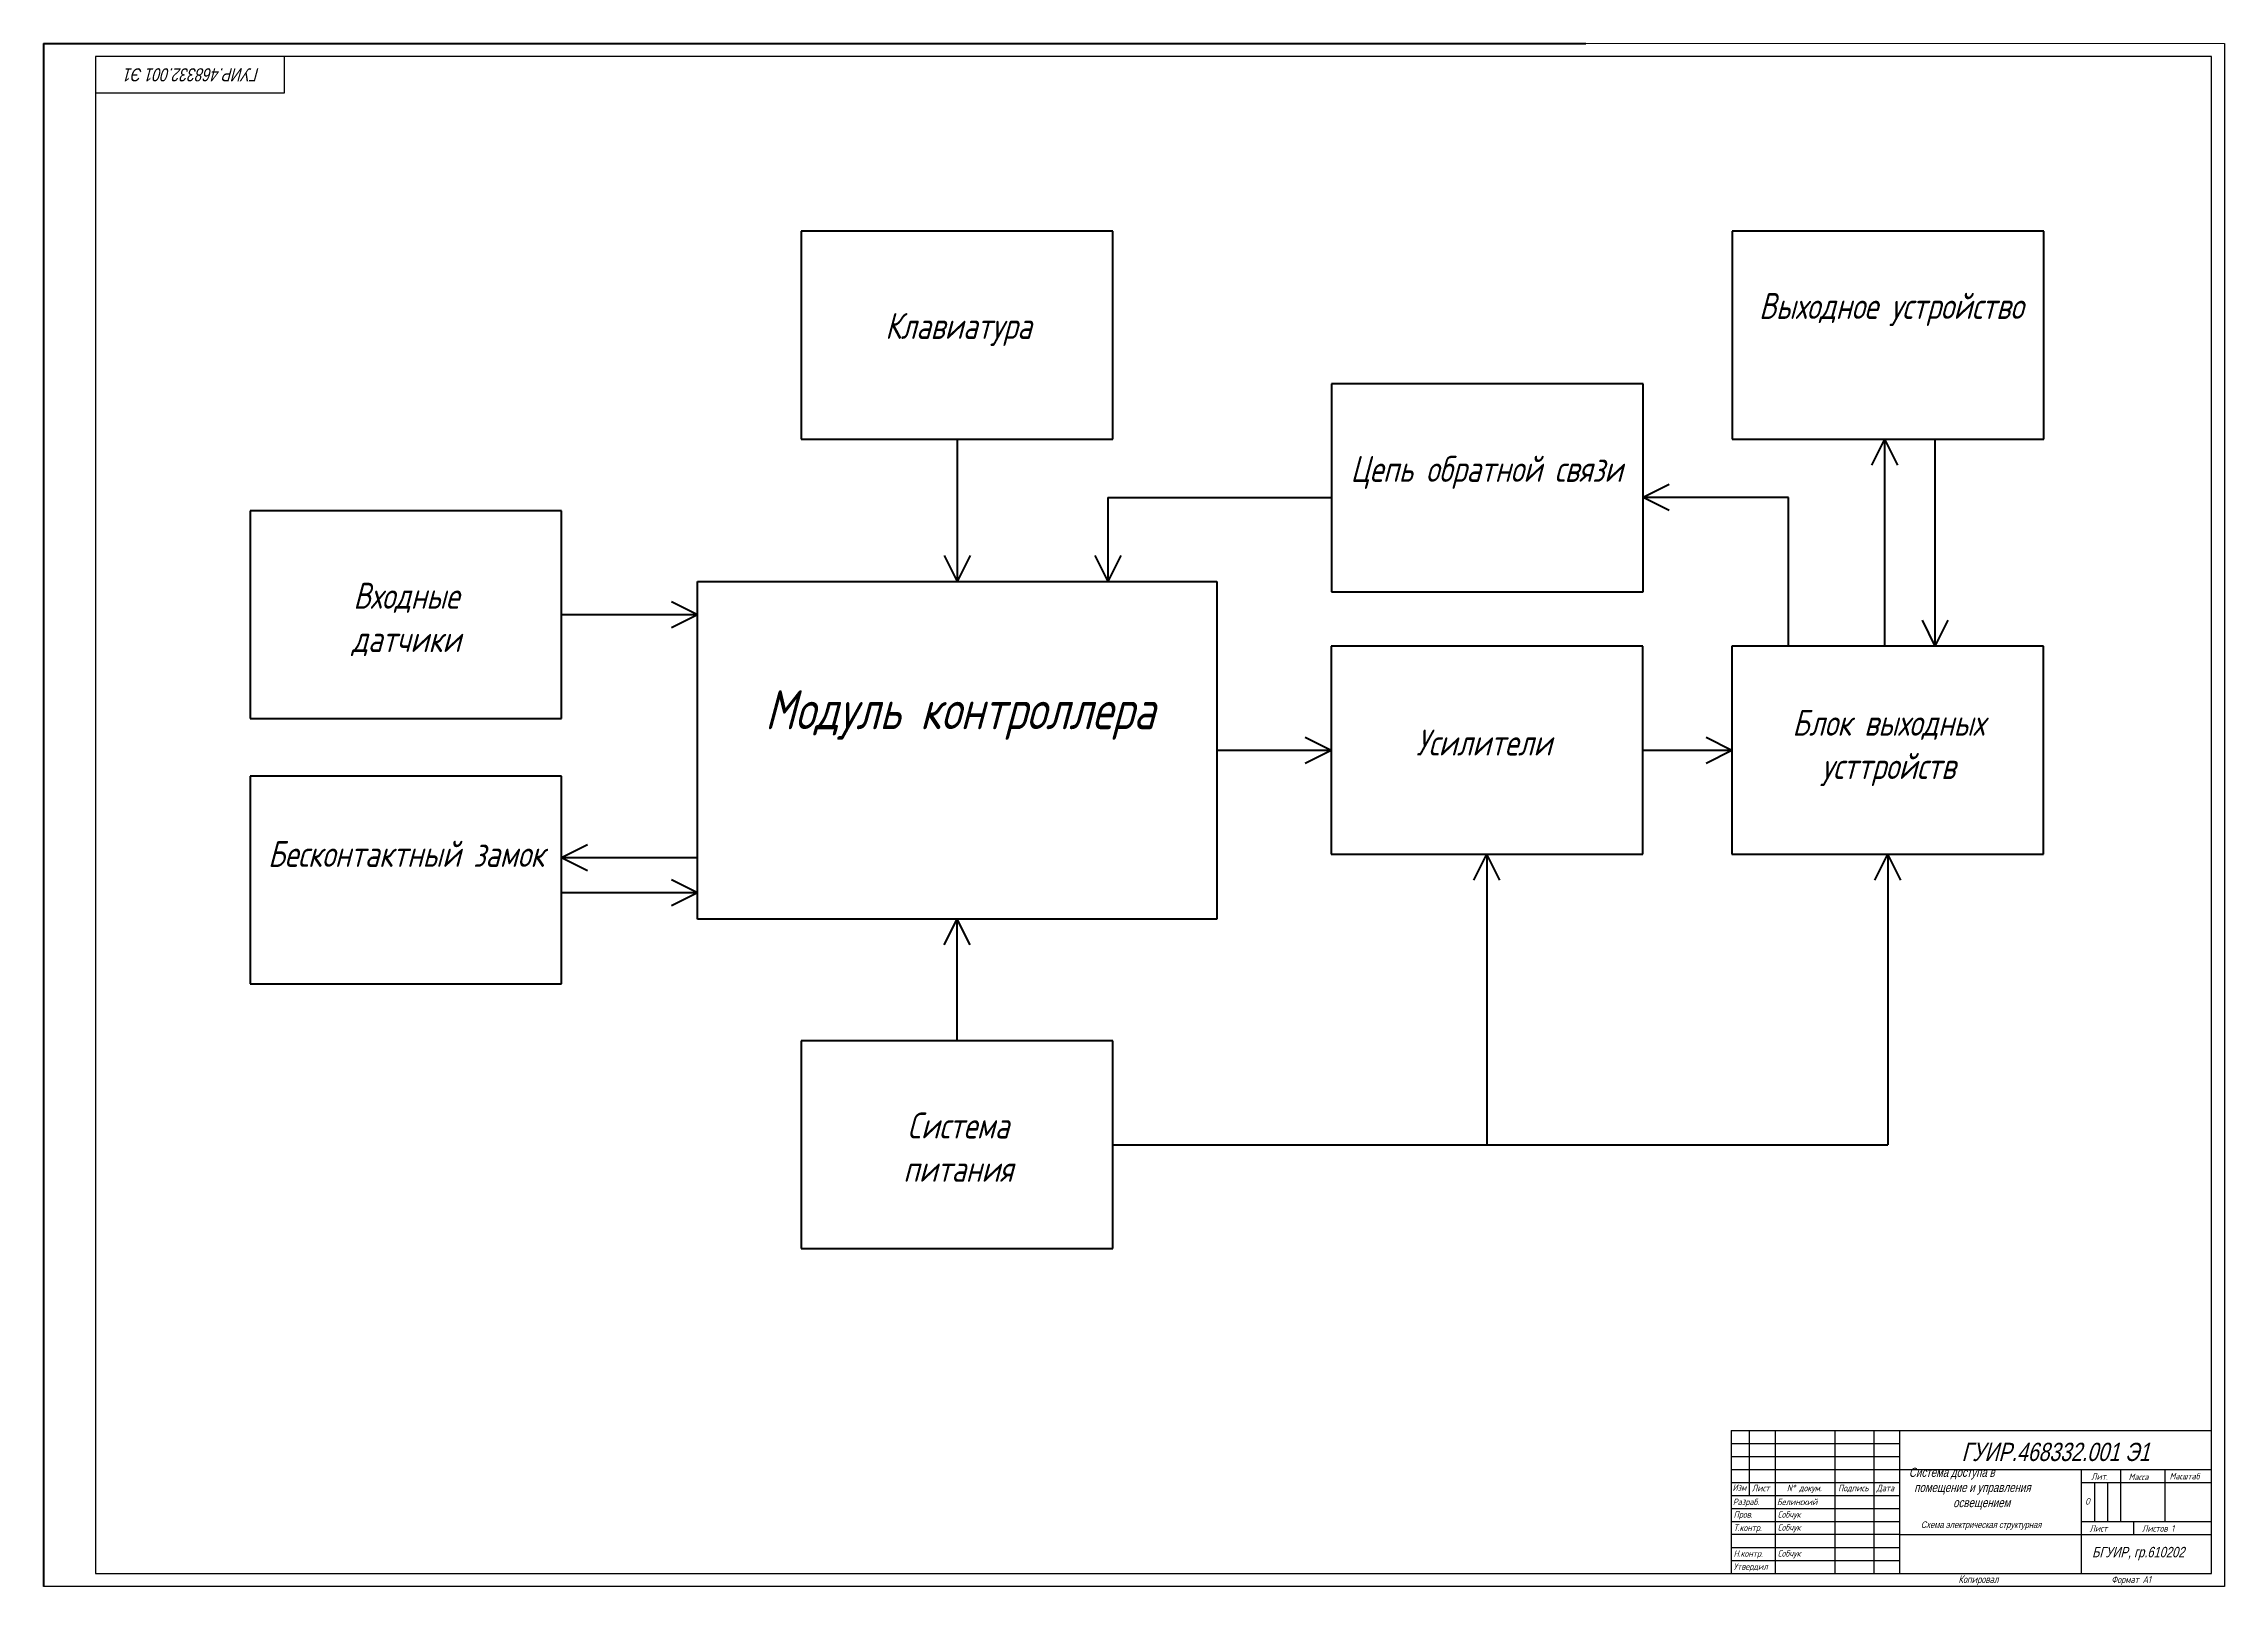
# Model space of a CAD drawing. Header units: millimetres. Extents: x 4478846 to 4492776, y 3796523 to 3799112.
# Drawn here: x 4479511 to 4480351, y 3797667 to 3798261 of the extents above; entities that cross this region are included whole.
import ezdxf

# ---------------------------------------------------------------- set-up
doc = ezdxf.new("R2010")
doc.units = ezdxf.units.MM
doc.layers.get('0').update_dxf_attribs({"lineweight": 25})
doc.layers.add('RAHMEN025', color=7, linetype='Continuous')
doc.layers.add('Текст', color=4, linetype='Continuous')
for name, color, linetype, lineweight in [('TXT', 220, 'Continuous', 20), ('Основная', 7, 'Continuous', 40), ('Рамка', 7, 'Continuous', 60)]:
    doc.layers.add(name, color=color, linetype=linetype, lineweight=lineweight)
doc.styles.add('ESKD', font='standarteskd.shx', dxfattribs={"width": 0.8, "oblique": 15})
doc.styles.add('стиль рамки', font='romans.shx', dxfattribs={"width": 0.75, "oblique": 15, "height": 3.5})
doc.styles.add('стиль1', font='romans.shx', dxfattribs={"width": 0.75, "oblique": 15, "height": 3.5})

msp = doc.modelspace()

# ---------------------------------------------------------------- texts
at = {"insert": (4479568.43596, 3798248.78504), "char_height": 5, "width": 120, "attachment_point": 5, "rotation": 180, "style": 'ESKD'}
msp.add_mtext('ГУИР.468332.001 Э1', dxfattribs=at)
at = {"style": 'ESKD'}
for s, insert, char_height, width, attachment_point in [('ГУИР.468332.001 Э1', (4480286.15343, 3797718.48131), 7, 120, 5), ('\\pxt1;  {\\H0.7x;Система доступа в \\P^Iпомещение и управления\\P^I^Iосвещением}', (4480226.65762, 3797712.42183), 5, 105.9279495, 1), ('\\pxt1; Схема электрическая структурная ', (4480233.42338, 3797691.75631), 2.5, 112.7300445, 1), ('БГУИР, гр.610202 ', (4480300.20253, 3797681.94312), 4, 105.9279495, 1)]:
    msp.add_mtext(s, dxfattribs=dict(at, insert=insert, char_height=char_height, width=width, attachment_point=attachment_point))
at = {"layer": 'Основная', "attachment_point": 1, "style": 'стиль рамки'}
for s, width, insert, char_height in [('\\pxqc;Выходное устройство', 120, (4480162.7703, 3798164.7499), 10), ('\\pxqc;Клавиатура', 120, (4479803.48255, 3798157.07256), 10), ('\\pxqc;Цепь обратной связи', 120, (4480006.94371, 3798102.02351), 10), ('\\pxqc;Входные \\Pдатчики', 120, (4479590.80352, 3798053.16579), 10), ('\\pxqc;Модуль контроллера ', 141.6896695, (4479793.23925, 3798011.78536), 15), ('\\pxqc;Блок выходных усттройств', 120, (4480161.70753, 3798004.26903), 10), ('\\pxqc;Усилители', 120, (4480005.93253, 3797996.64912), 10), ('\\pxqc;Бесконтактный замок', 120, (4479590.80352, 3797953.77332), 10), ('\\pxqc;Система \\Pпитания', 120, (4479803.40268, 3797849.19609), 10)]:
    msp.add_mtext_dynamic_manual_height_columns(s, width=width, gutter_width=12.5, heights=[0], dxfattribs=dict(at, insert=insert, char_height=char_height))
at = {"layer": 'Текст', "style": 'стиль1', "oblique": 15, "width": 0.75}
for s, height, p in [('Лит.', 2.5, (4480299.8714, 3797707.8215)), ('Масса', 2.5, (4480314.27291, 3797707.65037)), ('Масштаб', 2.5, (4480330.05384, 3797707.93856)), ('Изм', 2.5, (4480161.69855, 3797703.52398)), ('Разраб.', 2.5, (4480161.81472, 3797698.03971)), ('Лист', 2.5, (4480169.17432, 3797703.37368)), ('Белинский', 2.5, (4480178.81472, 3797698.03971)), ('N%%d докум. ', 2.5, (4480182.63028, 3797703.37368)), ('Подпись', 2.5, (4480202.3734, 3797703.37368)), ('Дата', 2.5, (4480217.1616, 3797703.37368)), ('О  ', 2.5, (4480297.53976, 3797698.24286)), ('Пров.', 2.5, (4480162.11562, 3797693.2076)), ('Т.контр.', 2.5, (4480162.11562, 3797688.09047)), ('Собчук', 2.5, (4480179.11562, 3797693.2076)), ('Собчук', 2.5, (4480179.11562, 3797688.2076)), ('Лист   ', 2.5, (4480299.24589, 3797687.8215)), ('Листов 1', 2.5, (4480319.45417, 3797687.8215)), ('Утвердил', 2.5, (4480162.11562, 3797673.14863)), ('Н.контр.', 2.5, (4480162.11562, 3797678.16825)), ('Собчук', 2.5, (4480179.11562, 3797678.2076)), ('Копировал', 3, (4480248.68896, 3797668.00631)), ('Формат А1', 2.75, (4480307.61753, 3797668.00631))]:
    msp.add_text(s, height=height, dxfattribs=at).set_placement(p)

# ---------------------------------------------------------------- linework, layer by layer
for p, q in [((4480346.15343, 3798255.75631), (4479531.15343, 3798255.75631)), ((4479531.15343, 3798255.75631), (4479531.15343, 3797671.75631)), ((4479603.92191, 3798241.75631), (4479603.92191, 3798255.75631)), ((4480346.15343, 3797671.75631), (4480346.15343, 3798255.75631)), ((4479531.15343, 3798241.75631), (4479603.89939, 3798241.75631)), ((4480161.15343, 3797721.75631), (4480226.15343, 3797721.75631)), ((4480161.15343, 3797716.75631), (4480226.15343, 3797716.75631)), ((4480161.15343, 3797711.75631), (4480226.15343, 3797711.75631)), ((4480301.15343, 3797706.75631), (4480301.15343, 3797691.75631)), ((4480306.15343, 3797706.75631), (4480306.15343, 3797691.75631)), ((4480161.15343, 3797696.75631), (4480226.15343, 3797696.75631)), ((4480161.15343, 3797691.75631), (4480226.15343, 3797691.75631)), ((4480226.15343, 3797686.75631), (4480161.15343, 3797686.75631)), ((4480161.15343, 3797681.75631), (4480226.15343, 3797681.75631)), ((4480161.15343, 3797676.75631), (4480226.15343, 3797676.75631)), ((4479531.15343, 3797671.75631), (4480346.15343, 3797671.75631))]:
    msp.add_line(p, q)
for points in [[(4480161.15343, 3797726.75631), (4480346.15343, 3797726.75631)], [(4480161.15343, 3797726.75631), (4480161.15343, 3797671.75631)], [(4480168.15343, 3797726.75631), (4480168.15343, 3797701.75631)], [(4480178.15343, 3797726.75631), (4480178.15343, 3797671.75631)], [(4480201.15343, 3797726.75631), (4480201.15343, 3797671.75631)], [(4480216.15343, 3797726.75631), (4480216.15343, 3797671.75631)], [(4480226.15343, 3797671.75631), (4480226.15343, 3797726.75631)], [(4480226.15343, 3797711.75631), (4480346.15343, 3797711.75631)], [(4480296.15343, 3797671.75631), (4480296.15343, 3797711.75631)], [(4480311.15343, 3797711.75631), (4480311.15343, 3797692.75631), (4480311.15343, 3797691.75631)], [(4480328.15343, 3797711.75631), (4480328.15343, 3797691.75631)], [(4480161.15343, 3797706.75631), (4480226.15343, 3797706.75631)], [(4480161.15343, 3797701.75631), (4480226.15343, 3797701.75631)], [(4480296.15343, 3797706.75631), (4480346.15343, 3797706.75631)], [(4480296.15343, 3797691.75631), (4480346.15343, 3797691.75631)], [(4480316.15343, 3797691.75631), (4480316.15343, 3797686.75631)], [(4480226.15343, 3797686.75631), (4480346.15343, 3797686.75631)]]:
    msp.add_lwpolyline(points)
at = {"layer": 'RAHMEN025'}
for p, q in [((4480351.15343, 3798260.75631), (4480351.15343, 3797666.75631)), ((4480351.15343, 3797666.75631), (4479511.15343, 3797666.75631))]:
    msp.add_line(p, q, dxfattribs=at)
at = {"layer": 'TXT'}
msp.add_line((4480105.15343, 3798260.75631), (4480351.15343, 3798260.75631), dxfattribs=at)
at = {"layer": 'Основная'}
for p, q in [((4479803.00218, 3798188.51495), (4479803.00218, 3798108.51495)), ((4479923.00218, 3798188.51495), (4479803.00218, 3798188.51495)), ((4479923.00218, 3798108.51495), (4479923.00218, 3798188.51495)), ((4480161.61835, 3798188.51495), (4480161.61835, 3798108.51495)), ((4480281.61835, 3798188.51495), (4480161.61835, 3798188.51495)), ((4480281.61835, 3798108.51495), (4480281.61835, 3798188.51495)), ((4480007.24935, 3798129.7142), (4480007.24935, 3798049.7142)), ((4480127.24935, 3798129.7142), (4480007.24935, 3798129.7142)), ((4480127.24935, 3798049.7142), (4480127.24935, 3798129.7142)), ((4479803.00218, 3798108.51495), (4479923.00218, 3798108.51495)), ((4479863.00218, 3798108.51495), (4479863.00218, 3798053.70916)), ((4480161.61835, 3798108.51495), (4480261.61835, 3798108.51495)), ((4480215.39032, 3798098.51495), (4480220.39032, 3798108.51495)), ((4480220.39032, 3798028.70916), (4480220.39032, 3798108.51495)), ((4480225.39032, 3798098.51495), (4480220.39032, 3798108.51495)), ((4480239.68399, 3798108.51509), (4480239.68399, 3798028.7093)), ((4480261.61835, 3798108.51495), (4480281.61835, 3798108.51495)), ((4479921.06166, 3798086.02859), (4479921.06166, 3798053.70916)), ((4479921.06166, 3798086.02859), (4480007.24935, 3798086.02859)), ((4480137.24935, 3798091.02859), (4480127.24935, 3798086.02859)), ((4480183.25823, 3798086.02859), (4480127.24935, 3798086.02859)), ((4480137.24935, 3798081.02859), (4480127.24935, 3798086.02859)), ((4480183.25823, 3798028.70916), (4480183.25823, 3798086.02859)), ((4479590.67205, 3798080.92757), (4479590.67205, 3798000.92757)), ((4479710.67205, 3798080.92757), (4479590.67205, 3798080.92757)), ((4479710.67205, 3798000.92757), (4479710.67205, 3798080.92757)), ((4479858.00218, 3798063.70916), (4479863.00218, 3798053.70916)), ((4479868.00218, 3798063.70916), (4479863.00218, 3798053.70916)), ((4479916.06166, 3798063.70916), (4479921.06166, 3798053.70916)), ((4479926.06166, 3798063.70916), (4479921.06166, 3798053.70916)), ((4479763.00218, 3797923.70916), (4479763.00218, 3798053.70916)), ((4479763.00218, 3798053.70916), (4479963.00218, 3798053.70916)), ((4479963.00218, 3798053.70916), (4479963.00218, 3797923.70916)), ((4479753.00218, 3798045.92757), (4479763.00218, 3798040.92757)), ((4480007.24935, 3798049.7142), (4480127.24935, 3798049.7142)), ((4479710.67205, 3798040.92757), (4479763.00218, 3798040.92757)), ((4479753.00218, 3798035.92757), (4479763.00218, 3798040.92757)), ((4480234.68399, 3798038.7093), (4480239.68399, 3798028.7093)), ((4480244.68399, 3798038.7093), (4480239.68399, 3798028.7093)), ((4480007.1149, 3798028.70916), (4480007.1149, 3797948.70916)), ((4480127.1149, 3798028.70916), (4480007.1149, 3798028.70916)), ((4480127.1149, 3797948.70916), (4480127.1149, 3798028.70916)), ((4480161.49112, 3798028.70916), (4480161.49112, 3797948.70916)), ((4480281.49112, 3798028.70916), (4480161.49112, 3798028.70916)), ((4480281.49112, 3797948.70916), (4480281.49112, 3798028.70916)), ((4479590.67205, 3798000.92757), (4479710.67205, 3798000.92757)), ((4479997.1149, 3797993.70916), (4480007.1149, 3797988.70916)), ((4480151.49112, 3797993.70916), (4480161.49112, 3797988.70916)), ((4479963.00218, 3797988.70916), (4480007.1149, 3797988.70916)), ((4479997.1149, 3797983.70916), (4480007.1149, 3797988.70916)), ((4480127.1149, 3797988.70916), (4480161.49112, 3797988.70916)), ((4480151.49112, 3797983.70916), (4480161.49112, 3797988.70916)), ((4479590.67205, 3797978.75561), (4479590.67205, 3797898.75561)), ((4479710.67205, 3797978.75561), (4479590.67205, 3797978.75561)), ((4479710.67205, 3797898.75561), (4479710.67205, 3797978.75561)), ((4479720.67205, 3797952.20984), (4479710.67205, 3797947.20984)), ((4479763.00218, 3797947.20984), (4479710.67205, 3797947.20984)), ((4479720.67205, 3797942.20984), (4479710.67205, 3797947.20984)), ((4480007.1149, 3797948.70916), (4480127.1149, 3797948.70916)), ((4480062.1149, 3797938.70916), (4480067.1149, 3797948.70916)), ((4480067.1149, 3797948.70916), (4480067.1149, 3797836.78556)), ((4480072.1149, 3797938.70916), (4480067.1149, 3797948.70916)), ((4480161.49112, 3797948.70916), (4480281.49112, 3797948.70916)), ((4480216.49112, 3797938.70916), (4480221.49112, 3797948.70916)), ((4480221.49112, 3797948.70916), (4480221.49112, 3797836.78556)), ((4480226.49112, 3797938.70916), (4480221.49112, 3797948.70916)), ((4479753.00218, 3797938.94239), (4479763.00218, 3797933.94239)), ((4479710.67205, 3797933.94239), (4479763.00218, 3797933.94239)), ((4479753.00218, 3797928.94239), (4479763.00218, 3797933.94239)), ((4479963.00218, 3797923.70916), (4479763.00218, 3797923.70916)), ((4479858.00218, 3797913.70916), (4479863.00218, 3797923.70916)), ((4479863.00218, 3797876.78556), (4479863.00218, 3797923.70916)), ((4479868.00218, 3797913.70916), (4479863.00218, 3797923.70916)), ((4479590.67205, 3797898.75561), (4479710.67205, 3797898.75561)), ((4479803.00218, 3797876.78556), (4479803.00218, 3797796.78556)), ((4479923.00218, 3797876.78556), (4479803.00218, 3797876.78556)), ((4479923.00218, 3797796.78556), (4479923.00218, 3797876.78556)), ((4479923.00218, 3797836.78556), (4480221.49112, 3797836.78556)), ((4479803.00218, 3797796.78556), (4479923.00218, 3797796.78556))]:
    msp.add_line(p, q, dxfattribs=at)
at = {"layer": 'Рамка'}
for q in [(4479511.15343, 3797666.75631), (4480105.15343, 3798260.75631)]:
    msp.add_line((4479511.15343, 3798260.75631), q, dxfattribs=at)

msp.set_redraw_order([(e.dxf.handle, doc.entitydb.next_handle()) for e in msp.query("TEXT MTEXT ATTDEF DIMENSION ARC_DIMENSION")])  # texts and dimensions are drawn at this point

doc.saveas('drawing.dxf')
